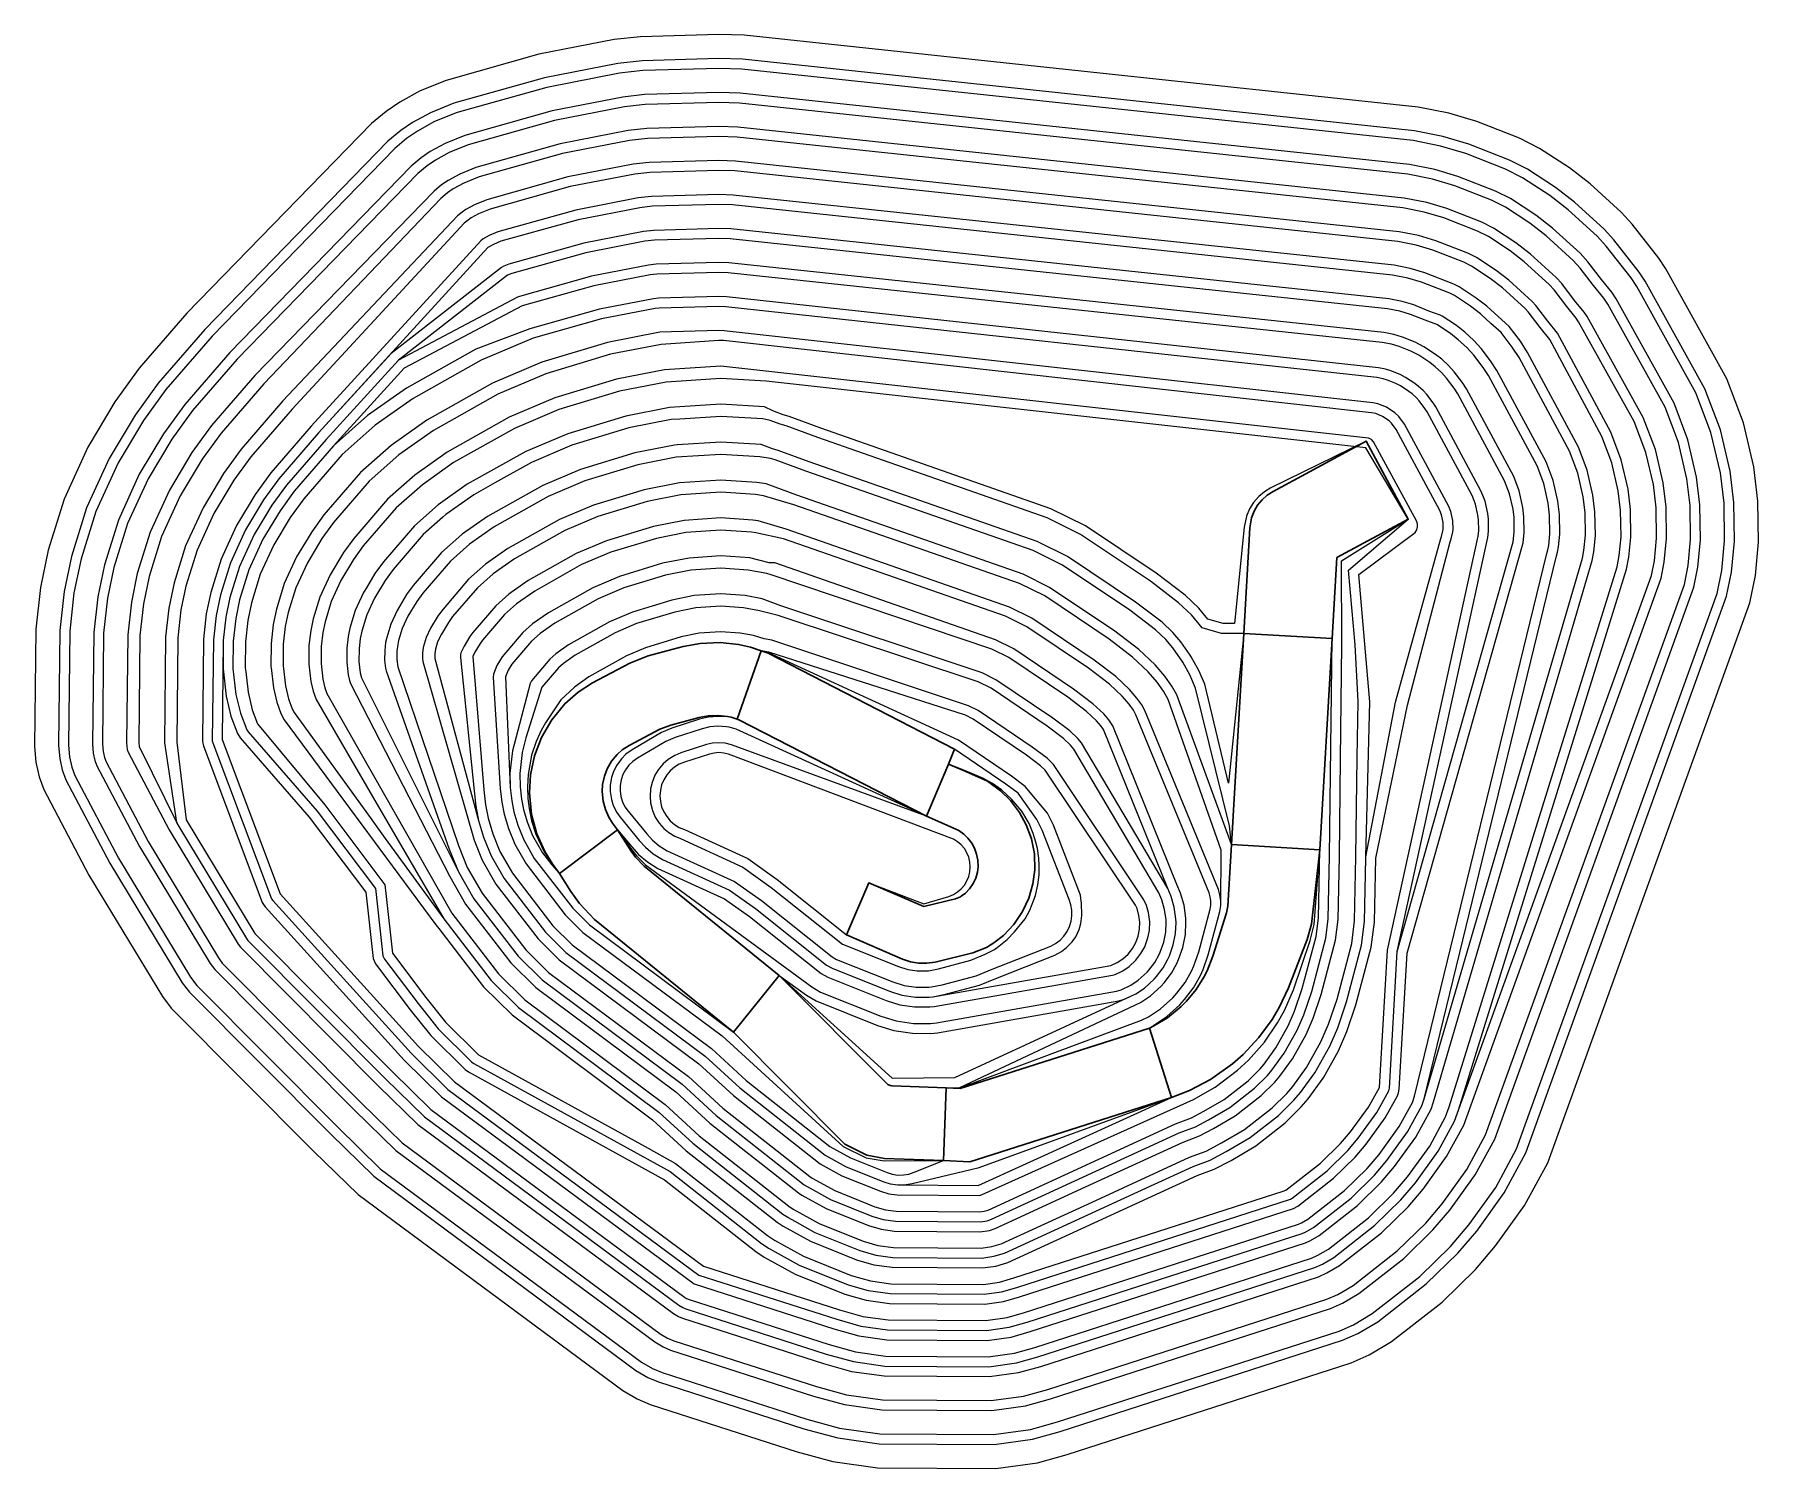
# Model space of a CAD drawing. Header units: metres. Extents: x 326457 to 327430, y 299365 to 300175.
import ezdxf

# ---------------------------------------------------------------- set-up
doc = ezdxf.new("R2010")
doc.units = ezdxf.units.M
doc.header["$MEASUREMENT"] = 0
doc.layers.add('PWJ101_PB_V03A_C', color=1, linetype='Continuous')

msp = doc.modelspace()

# ---------------------------------------------------------------- linework, layer by layer
at = {"layer": 'PWJ101_PB_V03A_C', "color": 1, "lineweight": -3, "true_color": 0xff0000}
for points in [[(327023.12, 299368.36), (327039.95, 299372.97), (327200.24, 299424.77), (327210.32, 299429.22), (327222.97, 299436.71), (327251.58, 299459.03), (327270.35, 299477.37), (327281.81, 299490.75), (327298.12, 299513.54), (327311.18, 299537.64), (327425.3, 299853.81), (327428.4, 299869.13), (327430.19, 299887.93), (327429.86, 299911.22), (327427.54, 299930.44), (327421.69, 299955.41), (327412.24, 299980.27), (327377.85, 300042.32), (327373.84, 300048.35), (327358.87, 300067.48), (327352.59, 300074.3), (327335.07, 300090.22), (327323.5, 300099.26), (327306.63, 300110.26), (327295.2, 300116.1), (327271.13, 300125.5), (327255.34, 300130.17), (327238.07, 300133.61), (326857.57, 300174.11), (326843.33, 300174.55), (326799.09, 300173.3), (326784.27, 300171.68), (326741.69, 300163.38), (326689.34, 300148.63), (326674.65, 300142.67), (326663.25, 300136.4), (326655.51, 300131.13), (326647.28, 300124.26), (326543.07, 300017.26), (326516.16, 299986.15), (326502.44, 299967.21), (326487.15, 299941.6), (326473.75, 299912.23), (326464.7, 299883.39), (326460.33, 299862.33), (326457.73, 299838.92), (326457, 299772.62), (326457.82, 299763.84), (326459.67, 299755.55), (326462.32, 299748.38), (326487.66, 299700.1), (326529.18, 299631.51), (326534.24, 299625.04), (326614.47, 299544.28), (326639.72, 299519.69), (326789.07, 299409.12), (326797.18, 299404.41), (326804.56, 299401.23), (326887.44, 299374.52), (326907.65, 299369.02), (326932.88, 299365.52), (326999.58, 299365.1), (327023.12, 299368.36), (327023.12, 299368.36)], [(327019.24, 299387.16), (327034.45, 299391.36), (327193.41, 299442.7), (327201.54, 299446.29), (327212.16, 299452.57), (327238.95, 299473.48), (327256.34, 299490.49), (327266.7, 299502.59), (327281.85, 299523.73), (327293.67, 299545.5), (327406.82, 299858.98), (327409.41, 299871.94), (327411.02, 299888.7), (327410.71, 299909.93), (327408.64, 299927.1), (327403.33, 299949.81), (327394.83, 299972.19), (327361.46, 300032.34), (327358.28, 300037.1), (327344.24, 300055.06), (327339.07, 300060.68), (327322.7, 300075.54), (327312.33, 300083.65), (327297.01, 300093.66), (327287.34, 300098.59), (327264.91, 300107.34), (327250.74, 300111.54), (327235.17, 300114.64), (326856.25, 300154.96), (326843.3, 300155.36), (326800.41, 300154.16), (326787.16, 300152.7), (326746.13, 300144.71), (326695.56, 300130.47), (326682.9, 300125.34), (326673.3, 300120.05), (326667.08, 300115.81), (326660.33, 300110.18), (326557.21, 300004.28), (326531.21, 299974.22), (326518.46, 299956.65), (326504.15, 299932.68), (326491.68, 299905.36), (326483.28, 299878.56), (326479.29, 299859.32), (326476.89, 299837.76), (326476.18, 299773.4), (326476.78, 299766.81), (326478.08, 299760.98), (326479.86, 299756.19), (326504.38, 299709.54), (326544.99, 299642.41), (326548.64, 299637.73), (326627.98, 299557.92), (326652.16, 299534.31), (326799.61, 299425.16), (326805.8, 299421.56), (326811.29, 299419.21), (326892.92, 299392.92), (326911.51, 299387.83), (326934.27, 299384.67), (326998.32, 299384.25), (327019.24, 299387.16)], [(327015.34, 299405.96), (327028.93, 299409.75), (327186.59, 299460.65), (327192.78, 299463.37), (327201.35, 299468.43), (327226.31, 299487.93), (327242.32, 299503.6), (327251.6, 299514.44), (327265.59, 299533.93), (327276.16, 299553.37), (327388.32, 299864.12), (327390.42, 299874.73), (327391.84, 299889.48), (327391.55, 299908.64), (327389.73, 299923.77), (327384.97, 299944.21), (327377.42, 299964.11), (327345.07, 300022.35), (327342.79, 300025.78), (327337.1, 300032.88), (327329.55, 300042.7), (327325.54, 300047.06), (327310.33, 300060.86), (327301.15, 300068.04), (327287.38, 300077.05), (327279.48, 300081.08), (327258.69, 300089.18), (327246.13, 300092.9), (327232.28, 300095.66), (326854.95, 300135.81), (326843.28, 300136.16), (326801.73, 300135.01), (326790.04, 300133.72), (326750.57, 300126.03), (326701.77, 300112.31), (326691.16, 300108.01), (326683.35, 300103.7), (326678.64, 300100.49), (326673.37, 300096.09), (326571.35, 299991.3), (326546.25, 299962.3), (326534.49, 299946.08), (326521.14, 299923.75), (326509.6, 299898.49), (326501.86, 299873.74), (326498.24, 299856.31), (326496.05, 299836.59), (326495.37, 299774.14), (326495.76, 299769.74), (326496.49, 299766.42), (326497.38, 299764.02), (326521.1, 299718.98), (326560.79, 299653.3), (326563.03, 299650.43), (326641.5, 299571.55), (326664.61, 299548.92), (326810.17, 299441.19), (326814.4, 299438.72), (326818, 299437.2), (326898.42, 299411.32), (326915.39, 299406.63), (326935.65, 299403.82), (326997.06, 299403.41), (327015.34, 299405.96)], [(327011.4, 299424.75), (327023.38, 299428.13), (327179.78, 299478.59), (327184.03, 299480.46), (327190.54, 299484.3), (327213.66, 299502.37), (327228.3, 299516.71), (327236.5, 299526.3), (327249.34, 299544.15), (327258.66, 299561.24), (327369.82, 299869.23), (327371.43, 299877.49), (327372.66, 299890.26), (327372.4, 299907.35), (327370.83, 299920.45), (327366.61, 299938.62), (327360.01, 299956.02), (327328.67, 300012.36), (327327.3, 300014.44), (327321.99, 300021.03), (327314.86, 300030.35), (327312.01, 300033.45), (327297.96, 300046.19), (327289.97, 300052.44), (327277.75, 300060.45), (327271.64, 300063.56), (327252.48, 300071.02), (327241.52, 300074.27), (327229.39, 300076.68), (326853.65, 300116.66), (326843.26, 300116.97), (326803.04, 300115.85), (326792.93, 300114.74), (326755.01, 300107.36), (326707.97, 300094.14), (326699.43, 300090.69), (326693.42, 300087.35), (326690.19, 300085.16), (326686.42, 300082.02), (326586.5, 299977.45), (326562.34, 299949.54), (326551.62, 299934.77), (326539.32, 299914.2), (326528.77, 299891.15), (326521.73, 299868.59), (326518.52, 299853.09), (326516.54, 299835.34), (326515.88, 299774.9), (326516.05, 299772.56), (326537.85, 299728.36), (326576.61, 299664.18), (326577.43, 299663.13), (326655.02, 299585.17), (326677.07, 299563.52), (326820.75, 299457.21), (326822.98, 299455.9), (326824.64, 299455.21), (326903.93, 299429.7), (326919.29, 299425.42), (326937.04, 299422.96), (326995.79, 299422.56), (327011.4, 299424.75)], [(326581.4, 299667.08), (326658.97, 299589.14), (326680.71, 299567.78), (326823.9, 299461.84), (326825.14, 299461.06), (326826.58, 299460.46), (326905.54, 299435.06), (326920.43, 299430.9), (326937.45, 299428.54), (326995.42, 299428.15), (327010.25, 299430.22), (327021.76, 299433.48), (327177.79, 299483.83), (327181.49, 299485.44), (327187.39, 299488.92), (327209.98, 299506.58), (327224.21, 299520.53), (327232.1, 299529.75), (327244.6, 299547.13), (327253.56, 299563.55), (327255.63, 299569.18), (327350.33, 299874.14), (327351.54, 299880.38), (327352.58, 299891.07), (327352.35, 299906), (327351.03, 299916.98), (327347.38, 299932.78), (327341.73, 299947.68), (327312.34, 300002.41), (327306.9, 300009.17), (327300.15, 300018.02), (327298.49, 300019.83), (327285.59, 300031.51), (327278.78, 300036.85), (327268.12, 300043.84), (327263.8, 300046.04), (327246.26, 300052.86), (327236.91, 300055.64), (327226.5, 300057.71), (326852.35, 300097.51), (326843.24, 300097.78), (326804.36, 300096.71), (326795.81, 300095.77), (326759.44, 300088.68), (326714.16, 300075.97), (326707.71, 300073.38), (326703.5, 300071.02), (326701.72, 300069.81), (326699.57, 300068.04), (326602.41, 299963.1), (326579.12, 299936.22), (326569.51, 299922.97), (326558.28, 299904.22), (326548.79, 299883.49), (326542.48, 299863.23), (326539.68, 299849.72), (326537.93, 299834.04), (326537.3, 299775.13), (326542.64, 299731.25), (326581.4, 299667.08)], [(327007.17, 299444.8), (327017.43, 299447.73), (327172.53, 299497.76), (327174.73, 299498.72), (327179.01, 299501.23), (327200.16, 299517.78), (327213.33, 299530.7), (327220.39, 299538.96), (327232, 299555.07), (327240.1, 299569.82), (327241.44, 299573.7), (327330.81, 299878.88), (327331.66, 299883.27), (327332.5, 299891.9), (327332.3, 299904.65), (327331.24, 299913.53), (327328.15, 299926.95), (327323.45, 299939.34), (327295.04, 299992.19), (327291.21, 299998.12), (327284.91, 300006.35), (327279.09, 300011.41), (327273.19, 300016.86), (327267.57, 300021.26), (327258.49, 300027.24), (327255.97, 300028.51), (327240.04, 300034.7), (327232.3, 300037.01), (327223.61, 300038.73), (326851.06, 300078.36), (326843.23, 300078.58), (326805.67, 300077.55), (326798.7, 300076.79), (326763.87, 300070.01), (326720.34, 300057.8), (326716.05, 300056.09), (326713, 300054.34), (326617.42, 299949.74), (326594.86, 299923.73), (326586.28, 299911.89), (326576.06, 299894.86), (326567.56, 299876.31), (326561.94, 299858.21), (326559.53, 299846.57), (326557.99, 299832.81), (326557.38, 299775.87), (326557.67, 299774.71), (326590.83, 299686.66), (326591.55, 299685.66), (326669.71, 299599.46), (326690.39, 299579.1), (326832.01, 299474.28), (326909.83, 299449.33), (326923.48, 299445.49), (326938.52, 299443.4), (326994.43, 299443.01), (327007.17, 299444.8)], [(326595.7, 299689.42), (326673.75, 299603.33), (326694.03, 299583.35), (326834.6, 299479.24), (326911.45, 299454.69), (326924.62, 299450.96), (326938.93, 299448.98), (326994.07, 299448.59), (327006, 299450.27), (327015.8, 299453.09), (327170.56, 299503), (327172.19, 299503.71), (327175.86, 299505.86), (327196.47, 299521.99), (327209.24, 299534.52), (327215.99, 299542.41), (327227.28, 299558.07), (327234.82, 299571.65), (327236.07, 299575.28), (327310.68, 299881.66), (327311.3, 299883.7), (327311.77, 299886.15), (327312.42, 299892.73), (327312.25, 299903.3), (327311.44, 299910.09), (327308.92, 299921.12), (327305.17, 299931), (327277.74, 299981.97), (327274.78, 299986.55), (327269.49, 299993.47), (327265.46, 299997.89), (327260.74, 300002.25), (327256.36, 300005.68), (327248.59, 300010.8), (327242.02, 300013.24), (327233.71, 300016.58), (327227.68, 300018.38), (327220.73, 300019.76), (326849.78, 300059.21), (326843.23, 300059.39), (326806.97, 300058.41), (326801.58, 300057.81), (326768.3, 300051.33), (326726.47, 300039.61), (326724.02, 300038.63), (326662.41, 299990.71), (326621.6, 299946.02), (326599.25, 299920.25), (326590.95, 299908.81), (326581.01, 299892.25), (326572.78, 299874.31), (326567.36, 299856.82), (326565.06, 299845.69), (326563.58, 299832.46), (326562.91, 299776.68), (326595.7, 299689.42)], [(326625.79, 299942.3), (326603.63, 299916.77), (326595.61, 299905.72), (326585.96, 299889.64), (326578.01, 299872.31), (326572.78, 299855.42), (326570.59, 299844.81), (326569.16, 299832.13), (326569.05, 299816.73), (326570.75, 299802.08), (326573.25, 299791.39), (326576.84, 299781.97), (326577.55, 299780.94), (326616.49, 299736.22), (326649.43, 299692.51), (326652.84, 299661.52), (326653.62, 299654.43), (326654.56, 299652.52), (326673.5, 299627.52), (326684.83, 299613.29), (326703.73, 299594.66), (326704.96, 299593.74), (326739.34, 299574.81), (326815.83, 299532.68), (326867.46, 299492.12), (326871.8, 299489.23), (326888.71, 299479.91), (326916.27, 299468.78), (326927.68, 299465.54), (326940, 299463.84), (326993.08, 299463.46), (327002.88, 299464.84), (327011.44, 299467.33), (327165.99, 299517.18), (327166.91, 299517.76), (327186.65, 299533.19), (327198.35, 299544.68), (327204.28, 299551.62), (327214.71, 299566.06), (327221.48, 299578.26), (327221.82, 299579.88), (327226.26, 299656.87), (327291.78, 299888.23), (327292.35, 299893.6), (327292.21, 299901.94), (327291.64, 299906.67), (327289.68, 299915.31), (327286.89, 299922.64), (327260.44, 299971.74), (327258.34, 299974.99), (327254.06, 299980.59), (327251.2, 299983.73), (327247.72, 299986.95), (327244.62, 299989.38), (327238.38, 299993.5), (327233.97, 299995.81), (327227.39, 299998.46), (327223.06, 299999.75), (327217.84, 300000.78), (326848.51, 300040.05), (326843.23, 300040.19), (326808.28, 300039.26), (326804.47, 300038.84), (326772.73, 300032.65), (326732.34, 300021.34), (326665.76, 299986.23), (326625.79, 299942.3)], [(327001.7, 299470.31), (327009.79, 299472.68), (327161.9, 299521.67), (327163.46, 299522.17), (327182.96, 299537.4), (327194.25, 299548.5), (327199.88, 299555.08), (327209.99, 299569.07), (327216.23, 299580.2), (327216.79, 299589.94), (327220.7, 299657.63), (327271.95, 299891.45), (327272.27, 299894.48), (327272.16, 299900.57), (327271.83, 299903.28), (327270.44, 299909.52), (327268.62, 299914.28), (327243.15, 299961.51), (327241.91, 299963.42), (327238.64, 299967.71), (327236.95, 299969.57), (327234.69, 299971.65), (327232.87, 299973.08), (327228.15, 299976.2), (327225.54, 299977.57), (327220.77, 299979.48), (327218.24, 299980.24), (327214.8, 299980.92), (326847.23, 300020.9), (326843.25, 300021), (326809.58, 300020.1), (326807.35, 300019.86), (326777.16, 300013.97), (326738.42, 300003.14), (326709.14, 299990.7), (326670.71, 299969.13), (326649.3, 299953.99), (326630.72, 299937.43), (326609.05, 299912.47), (326601.39, 299901.9), (326592.09, 299886.41), (326584.48, 299869.84), (326579.49, 299853.69), (326577.43, 299843.72), (326576.08, 299831.72), (326575.97, 299817.1), (326576.24, 299814.76), (326577.58, 299803.27), (326579.89, 299793.39), (326582.87, 299785.37), (326620.85, 299739.73), (326620.85, 299739.73), (326654.83, 299694.64), (326655.36, 299689.68), (326659.02, 299655.9), (326677.92, 299630.95), (326688.99, 299617.03), (326707.66, 299598.64), (326803.4, 299545.91), (326818.93, 299537.36), (326870.74, 299496.65), (326874.7, 299494.02), (326891.12, 299484.96), (326918.09, 299474.08), (326928.83, 299471.02), (326940.41, 299469.42), (326992.71, 299469.04), (327001.7, 299470.31)], [(326998.56, 299484.87), (327004.57, 299486.63), (327089.26, 299525.59), (327111.07, 299535.62), (327120.64, 299539.19), (327129.75, 299543.95), (327143.22, 299551.87), (327159.27, 299564.41), (327167.98, 299572.99), (327171.65, 299577.29), (327179.71, 299588.42), (327188.12, 299603.43), (327192.64, 299613.87), (327197.61, 299628.43), (327206.08, 299660.47), (327207.76, 299673.88), (327208.49, 299709.63), (327208.5, 299710.3), (327225.34, 299797.65), (327250.8, 299890.05), (327251.3, 299891.16), (327252.19, 299895.08), (327252.18, 299899.11), (327251.32, 299903.38), (327250.37, 299905.88), (327225.69, 299951.59), (327222.95, 299955.18), (327221.68, 299956.39), (327217.95, 299958.97), (327214.25, 299960.54), (327211.7, 299961.07), (326845.95, 300001.75), (326843.4, 300001.81), (326810.84, 299999.64), (326782.11, 299994.05), (326745.74, 299982.99), (326718.59, 299971.47), (326682.15, 299951.01), (326662.63, 299937.22), (326645.97, 299922.39), (326625.84, 299899.15), (326619.27, 299890.08), (326611.03, 299876.4), (326604.5, 299862.19), (326600.24, 299848.37), (326598.59, 299840.36), (326597.47, 299830.42), (326597.46, 299829.91), (326597.36, 299818.26), (326598.69, 299806.95), (326600.4, 299799.58), (326602.52, 299793.93), (326603.53, 299791.8), (326646.52, 299732.55), (326655.04, 299720.8), (326688, 299675.38), (326714.75, 299640.64), (326730.21, 299625.36), (326809.49, 299566.28), (326828.58, 299548.71), (326838.67, 299540.78), (326879.47, 299508.72), (326882.17, 299506.92), (326882.43, 299506.75), (326886.17, 299504.69), (326897.52, 299498.41), (326922.93, 299488.16), (326931.9, 299485.6), (326941.48, 299484.28), (326991.73, 299483.91), (326998.56, 299484.87)], [(326997.38, 299490.34), (327002.61, 299491.87), (327054.01, 299515.52), (327108.92, 299540.79), (327118.37, 299544.3), (327127.04, 299548.84), (327140.08, 299556.5), (327155.58, 299568.61), (327163.89, 299576.8), (327167.26, 299580.75), (327175, 299591.43), (327183.11, 299605.91), (327187.42, 299615.89), (327192.26, 299630.05), (327200.59, 299661.54), (327202.18, 299674.29), (327202.91, 299710.45), (327203.68, 299766.38), (327204.12, 299798.02), (327202.46, 299829.98), (327198.7, 299872.26), (327232.43, 299900.95), (327208.49, 299941.29), (326869.95, 299978.84), (326844.36, 299980.41), (326813.6, 299978.39), (326787.28, 299973.26), (326753.05, 299962.85), (326728.03, 299952.23), (326693.59, 299932.9), (326675.95, 299920.44), (326661.23, 299907.34), (326642.63, 299885.84), (326637.13, 299878.25), (326629.97, 299866.37), (326624.52, 299854.55), (326624.12, 299853.24), (326621, 299843.06), (326619.75, 299836.98), (326618.86, 299829.11), (326618.76, 299819.42), (326619.8, 299810.62), (326620.92, 299805.76), (326622.09, 299802.52), (326692.66, 299678.48), (326718.94, 299644.34), (326733.86, 299629.6), (326813.07, 299570.59), (326832.21, 299552.97), (326853.08, 299536.57), (326861.7, 299529.8), (326882.75, 299513.25), (326885.34, 299511.53), (326899.92, 299503.47), (326924.75, 299493.46), (326933.06, 299491.07), (326941.88, 299489.86), (326966.85, 299489.68), (326991.36, 299489.49), (326997.38, 299490.34)], [(326994.77, 299504.99), (326997.26, 299505.77), (327103.21, 299554.56), (327112.31, 299557.91), (327119.81, 299561.86), (327131.71, 299568.82), (327145.74, 299579.8), (327152.98, 299586.95), (327155.56, 299589.97), (327162.45, 299599.46), (327169.75, 299612.51), (327173.52, 299621.25), (327178, 299634.37), (327185.96, 299664.37), (327187.32, 299675.35), (327188.02, 299710.68), (327189.53, 299833.58), (327139.61, 299836.46), (327127.14, 299836.4), (327116.22, 299839.61), (327110.12, 299846.96), (327102.84, 299853.82), (327086.95, 299865.92), (327047.41, 299892.38), (327028.57, 299901.74), (326899.1, 299947.01), (326881.23, 299953.64), (326877.94, 299954.52), (326872.22, 299956.64), (326868.11, 299957.51), (326844.4, 299958.98), (326821.2, 299957.46), (326816.36, 299957.14), (326792.46, 299952.47), (326760.37, 299942.71), (326737.48, 299933), (326716.95, 299921.47), (326705.04, 299914.78), (326689.27, 299903.65), (326687.47, 299902.05), (326676.49, 299892.3), (326659.43, 299872.53), (326655, 299866.41), (326648.9, 299856.31), (326644.54, 299846.92), (326641.77, 299837.79), (326640.91, 299833.61), (326640.24, 299827.77), (326640.16, 299820.58), (326640.91, 299814.3), (326641.59, 299811.4), (326696.31, 299701.99), (326705.05, 299686.75), (326730.11, 299654.21), (326743.57, 299640.9), (326822.59, 299582.08), (326841.86, 299564.32), (326891.48, 299525.32), (326893.08, 299524.26), (326906.33, 299516.91), (326929.6, 299507.54), (326936.14, 299505.65), (326942.95, 299504.72), (326990.77, 299504.37), (326994.77, 299504.99)], [(326993.12, 299510.34), (326995.26, 299511), (327101.07, 299559.73), (327110.03, 299563.02), (327117.09, 299566.75), (327128.57, 299573.45), (327142.04, 299584), (327148.89, 299590.76), (327151.16, 299593.43), (327157.74, 299602.48), (327164.73, 299614.98), (327168.3, 299623.26), (327172.65, 299636), (327180.47, 299665.44), (327181.74, 299675.75), (327182.64, 299714.37), (327132.72, 299717.26), (327131.53, 299727.78), (327112.45, 299805.64), (327109.24, 299813.14), (327105.22, 299820.28), (327099.66, 299828.28), (327095.55, 299833.12), (327089.85, 299838.48), (327075.27, 299849.57), (327037.33, 299875), (327020.77, 299883.22), (326892.33, 299928.09), (326875.17, 299934.48), (326872.39, 299935.21), (326866.44, 299936.15), (326844.42, 299937.56), (326819.14, 299935.9), (326797.65, 299931.68), (326767.68, 299922.57), (326746.93, 299913.77), (326716.48, 299896.66), (326702.58, 299886.86), (326691.76, 299877.26), (326676.24, 299859.24), (326672.85, 299854.57), (326667.8, 299846.23), (326664.57, 299839.3), (326662.55, 299832.55), (326662.07, 299830.22), (326661.63, 299826.38), (326661.56, 299821.75), (326662.07, 299817.68), (326696.36, 299716.7), (326701.34, 299704.44), (326709.7, 299689.86), (326734.3, 299657.91), (326747.21, 299645.15), (326826.16, 299586.4), (326845.49, 299568.58), (326894.77, 299529.86), (326895.99, 299529.04), (326908.74, 299521.97), (326931.43, 299512.83), (326937.3, 299511.12), (326943.34, 299510.31), (326990.39, 299509.95), (326993.12, 299510.34)], [(327098.82, 299574.61), (327086.35, 299613.66), (327088.69, 299615.2), (327096.11, 299620.15), (327103.53, 299626.83), (327106.18, 299629.76), (327111.21, 299636.45), (327115.13, 299643.35), (327116.7, 299646.83), (327119.59, 299655.13), (327126.04, 299679.56), (327126.59, 299682.96), (327126.92, 299714.2), (327096.89, 299799.17), (327094.34, 299803.82), (327090.71, 299808.95), (327085.61, 299814.87), (327076.86, 299823.16), (327063.59, 299833.21), (327027.24, 299857.62), (327012.98, 299864.7), (326885.68, 299909.13), (326868.59, 299914.14), (326864.06, 299914.85), (326844.43, 299916.13), (326821.92, 299914.65), (326802.84, 299910.89), (326774.98, 299902.43), (326756.38, 299894.54), (326727.91, 299878.54), (326715.88, 299870.05), (326707.02, 299862.22), (326693.06, 299845.96), (326690.7, 299842.71), (326686.68, 299836.1), (326684.59, 299831.66), (326683.34, 299827.62), (326683.01, 299824.89), (326682.97, 299822.39), (326707.72, 299730.95), (326710.44, 299721.56), (326714.73, 299710.96), (326722.09, 299698.13), (326745.47, 299667.78), (326756.92, 299656.45), (326835.68, 299597.88), (326855.16, 299579.91), (326903.24, 299542.06), (326915.16, 299535.41), (326936.36, 299526.89), (326939.98, 299525.77), (326944.4, 299525.17), (326989.63, 299524.78), (327098.82, 299574.61)], [(326726.39, 299742.07), (326727.63, 299735.8), (326729.81, 299728.25), (326733.16, 299719.92), (326739.14, 299709.5), (326760.82, 299681.34), (326770.27, 299672), (326851.52, 299611.46), (326877.32, 299643.33), (326941.1, 299585.37), (326976.53, 299585.72), (327078.65, 299633.07), (327083.53, 299636.32), (327089.04, 299641.32), (327090.39, 299642.81), (327094.07, 299647.68), (327096.85, 299652.62), (327097.67, 299654.44), (327099.86, 299660.66), (327101.12, 299667.14), (327101.4, 299673.3), (327101.31, 299675.34), (327100.43, 299681.87), (327098.68, 299688.05), (327096.69, 299692.56), (327060.48, 299782.19), (327059.06, 299784.18), (327056.51, 299787.16), (327050.89, 299792.49), (327040.26, 299800.49), (327007.05, 299822.86), (326997.43, 299827.64), (326872.93, 299869.62), (326870.34, 299870.35), (326859.88, 299872.22), (326844.41, 299873.28), (326827.51, 299872.16), (326813.25, 299869.32), (326789.59, 299862.14), (326775.27, 299856.07), (326750.79, 299842.3), (326742.41, 299836.4), (326737.55, 299832.14), (326726.49, 299819.17), (326724.36, 299815.82), (326722.83, 299811.96), (326725.53, 299749.47), (326726.39, 299742.07)], [(326732.29, 299769.22), (326730.97, 299757.4), (326731.11, 299749.85), (326731.91, 299742.94), (326733.07, 299737.12), (326735.1, 299730.08), (326738.2, 299722.36), (326743.79, 299712.61), (326749.06, 299705.77), (326753.37, 299701.05), (326786.18, 299725.64), (326793.43, 299715.33), (326796.99, 299710.72), (326801.88, 299705.93), (326895.77, 299636.9), (326900.68, 299634.05), (326934.73, 299620.42), (326943.36, 299617.8), (326953.13, 299616.34), (326962.76, 299616.33), (326966.09, 299616.64), (327067.76, 299634.46), (327070.34, 299635.27), (327075.89, 299637.93), (327080.08, 299640.73), (327085.08, 299645.27), (327086.08, 299646.38), (327089.39, 299650.75), (327091.86, 299655.15), (327092.48, 299656.52), (327094.46, 299662.13), (327095.56, 299667.8), (327095.81, 299673.3), (327095.74, 299674.85), (327094.96, 299680.73), (327093.42, 299686.15), (327091.71, 299690), (327043.72, 299771.2), (327041.9, 299773.36), (327037.92, 299777.14), (327028.6, 299784.13), (326996.95, 299805.5), (326989.77, 299809.06), (326876.81, 299846.65), (326866.29, 299849.31), (326857.23, 299850.95), (326844.37, 299851.85), (326830.33, 299850.92), (326818.48, 299848.54), (326796.89, 299841.99), (326784.72, 299836.84), (326762.23, 299824.18), (326755.62, 299819.53), (326752.78, 299817.07), (326743.46, 299806.17), (326734.43, 299777.6), (326732.29, 299769.22)], [(326962.07, 299631.21), (326964.12, 299631.4), (327064.6, 299649.01), (327068.16, 299650.65), (327071.42, 299652.83), (327074.3, 299655.5), (327076.73, 299658.58), (327078.65, 299662), (327080.01, 299665.68), (327080.77, 299669.53), (327080.92, 299673.45), (327080.46, 299677.34), (327079.4, 299681.12), (327078.58, 299683.07), (327027.48, 299759.37), (327024.96, 299761.78), (327016.96, 299767.75), (326986.8, 299788.15), (326982.54, 299790.32), (326871.45, 299825.9), (326867.23, 299826.7), (326853.68, 299788), (326850.34, 299789), (326848.17, 299789.34), (326842.76, 299789.66), (326837.41, 299789.21), (326832.47, 299788.07), (326816.75, 299783.05), (326810.93, 299780.47), (326794.37, 299770.76), (326790.88, 299768.24), (326788.32, 299765.74), (326785.68, 299762.16), (326783.86, 299758.58), (326782.72, 299755.19), (326782, 299750.79), (326781.96, 299747.22), (326782.63, 299742.82), (326783.69, 299739.4), (326785.7, 299735.42), (326787.63, 299732.68), (326798.41, 299719.61), (326801.87, 299715.75), (326806.29, 299712.03), (326811.57, 299708.79), (326849.31, 299691.6), (326863.96, 299681.15), (326904.17, 299649.21), (326907.21, 299647.45), (326939.67, 299634.47), (326946.65, 299632.33), (326954.23, 299631.2), (326962.07, 299631.21)], [(326797.39, 299766.05), (326794.77, 299764.22), (326792.51, 299762.04), (326790.62, 299759.53), (326789.15, 299756.76), (326788.14, 299753.79), (326787.59, 299750.7), (326787.54, 299747.56), (326787.98, 299744.46), (326788.9, 299741.46), (326790.28, 299738.64), (326792.08, 299736.07), (326802.65, 299723.26), (326805.78, 299719.77), (326809.56, 299716.57), (326814.19, 299713.73), (326852.12, 299696.47), (326867.32, 299685.63), (326907.32, 299653.83), (326909.66, 299652.48), (326941.54, 299639.74), (326947.89, 299637.79), (326954.64, 299636.78), (326961.8, 299636.8), (326963.37, 299636.95), (326969.35, 299638.03), (326988.59, 299643.21), (326997.64, 299646.95), (327030.66, 299659.96), (327033.43, 299661.43), (327035.94, 299663.32), (327038.12, 299665.57), (327039.92, 299668.15), (327041.29, 299670.97), (327042.21, 299673.97), (327042.65, 299677.07), (327042.59, 299680.21), (327042.05, 299683.3), (327041.03, 299686.27), (327025.89, 299725.47), (327022.84, 299731.4), (327012.29, 299746.25), (327005.33, 299751.36), (326976.36, 299771.06), (326972.87, 299762.76), (326960.45, 299733.27), (326853.03, 299782.37), (326849.12, 299783.54), (326847.58, 299783.77), (326842.83, 299784.06), (326838.28, 299783.68), (326833.96, 299782.68), (326818.74, 299777.82), (326813.48, 299775.49), (326797.39, 299766.05)], [(326820.98, 299762.63), (326818.3, 299760.99), (326815.91, 299758.96), (326813.88, 299756.57), (326812.23, 299753.89), (326811.03, 299750.99), (326810.3, 299747.94), (326810.05, 299744.81), (326810.3, 299741.68), (326811.03, 299738.63), (326812.23, 299735.73), (326813.88, 299733.06), (326815.91, 299730.67), (326818.3, 299728.63), (326820.98, 299726.99), (326823.88, 299725.79), (326859.62, 299709.42), (326876.28, 299697.53), (326915.32, 299666.26), (326927.94, 299695.66), (326959.04, 299683.91), (326973.18, 299688.05), (326975.72, 299689.1), (326978.06, 299690.53), (326980.15, 299692.32), (326981.93, 299694.41), (326983.36, 299696.75), (326984.41, 299699.28), (326985.05, 299701.95), (326985.27, 299704.69), (326985.05, 299707.43), (326984.41, 299710.1), (326983.36, 299712.64), (326981.93, 299714.98), (326980.15, 299717.07), (326978.06, 299718.85), (326975.72, 299720.28), (326848.76, 299768.33), (326846.09, 299768.97), (326843.35, 299769.18), (326840.62, 299768.97), (326837.95, 299768.33), (326823.88, 299763.83), (326820.98, 299762.63)]]:
    msp.add_lwpolyline(points, dxfattribs=at)
at = {"layer": 'PWJ101_PB_V03A_C', "color": 150, "lineweight": -3, "true_color": 0x1166ff}
for points in [[(327020.38, 299381.68), (327036.05, 299386), (327195.4, 299437.47), (327204.1, 299441.32), (327215.31, 299447.95), (327242.63, 299469.27), (327260.42, 299486.66), (327271.1, 299499.14), (327286.59, 299520.76), (327298.78, 299543.21), (327412.21, 299857.47), (327414.95, 299871.12), (327416.61, 299888.48), (327416.29, 299910.31), (327414.15, 299928.08), (327408.68, 299951.44), (327399.9, 299974.55), (327366.24, 300035.25), (327362.82, 300040.38), (327348.5, 300058.68), (327343.01, 300064.65), (327326.31, 300079.82), (327315.58, 300088.2), (327299.81, 300098.5), (327289.63, 300103.7), (327266.72, 300112.63), (327252.08, 300116.97), (327236.02, 300120.17), (326856.64, 300160.54), (326843.31, 300160.95), (326800.03, 300159.74), (326786.31, 300158.23), (326744.84, 300150.15), (326693.75, 300135.76), (326680.49, 300130.39), (326670.37, 300124.82), (326663.71, 300120.28), (326656.52, 300114.28), (326553.09, 300008.07), (326526.82, 299977.7), (326513.79, 299959.73), (326499.19, 299935.28), (326486.45, 299907.36), (326477.86, 299879.97), (326473.76, 299860.2), (326471.3, 299838.1), (326470.59, 299773.17), (326471.26, 299765.95), (326472.71, 299759.4), (326474.74, 299753.91), (326499.51, 299706.79), (326540.38, 299639.23), (326544.44, 299634.03), (326624.04, 299553.94), (326648.53, 299530.05), (326796.54, 299420.48), (326803.29, 299416.56), (326809.33, 299413.97), (326891.32, 299387.56), (326910.39, 299382.35), (326933.86, 299379.09), (326998.69, 299378.67), (327020.38, 299381.68)], [(327016.48, 299400.48), (327030.54, 299404.39), (327188.57, 299455.42), (327195.33, 299458.39), (327204.5, 299463.81), (327229.99, 299483.72), (327246.41, 299499.78), (327256, 299510.99), (327270.33, 299530.96), (327281.27, 299551.07), (327393.71, 299862.62), (327395.96, 299873.92), (327397.43, 299889.25), (327397.14, 299909.02), (327395.24, 299924.74), (327390.32, 299945.84), (327382.49, 299966.46), (327349.85, 300025.26), (327347.3, 300029.08), (327341.5, 300036.33), (327333.83, 300046.3), (327329.48, 300051.03), (327313.94, 300065.14), (327304.41, 300072.59), (327290.19, 300081.89), (327281.77, 300086.18), (327260.51, 300094.47), (327247.47, 300098.34), (327233.13, 300101.19), (326855.33, 300141.39), (326843.28, 300141.76), (326801.35, 300140.59), (326789.2, 300139.25), (326749.28, 300131.48), (326699.96, 300117.6), (326688.75, 300113.06), (326680.42, 300108.46), (326675.27, 300104.96), (326669.57, 300100.2), (326567.23, 299995.09), (326541.87, 299965.77), (326529.82, 299949.16), (326516.19, 299926.36), (326504.38, 299900.49), (326496.44, 299875.15), (326492.72, 299857.18), (326490.46, 299836.93), (326489.78, 299773.93), (326490.22, 299768.89), (326491.12, 299764.83), (326492.27, 299761.74), (326516.22, 299716.23), (326556.19, 299650.12), (326558.84, 299646.73), (326637.55, 299567.57), (326660.98, 299544.66), (326807.09, 299436.52), (326811.9, 299433.72), (326816.04, 299431.95), (326896.81, 299405.95), (326914.26, 299401.15), (326935.25, 299398.23), (326997.42, 299397.82), (327016.48, 299400.48)], [(327012.55, 299419.27), (327025, 299422.77), (327181.76, 299473.36), (327186.58, 299475.48), (327193.69, 299479.67), (327217.35, 299498.16), (327232.39, 299512.89), (327240.9, 299522.84), (327254.08, 299541.17), (327263.76, 299558.95), (327375.22, 299867.74), (327376.97, 299876.69), (327378.25, 299890.03), (327377.98, 299907.73), (327376.34, 299921.42), (327371.96, 299940.25), (327365.09, 299958.38), (327333.46, 300015.27), (327331.81, 300017.74), (327326.4, 300024.48), (327319.14, 300033.95), (327315.95, 300037.41), (327301.57, 300050.47), (327293.23, 300056.99), (327280.56, 300065.29), (327273.92, 300068.67), (327254.29, 300076.31), (327242.87, 300079.7), (327230.24, 300082.22), (326854.03, 300122.24), (326843.26, 300122.56), (326802.66, 300121.44), (326792.09, 300120.28), (326753.71, 300112.8), (326706.17, 300099.44), (326697.02, 300095.74), (326690.48, 300092.12), (326686.83, 300089.63), (326682.61, 300086.11), (326581.37, 299982.11), (326556.91, 299953.85), (326545.84, 299938.59), (326533.18, 299917.43), (326522.3, 299893.63), (326515.02, 299870.33), (326511.68, 299854.17), (326509.62, 299835.76), (326508.96, 299774.7), (326509.3, 299771), (326509.83, 299769.5), (326532.94, 299725.67), (326572, 299661.01), (326573.23, 299659.43), (326651.08, 299581.2), (326673.44, 299559.27), (326817.66, 299452.54), (326820.48, 299450.89), (326822.71, 299449.96), (326902.32, 299424.34), (326918.15, 299419.95), (326936.64, 299417.38), (326996.16, 299416.98), (327012.55, 299419.27)], [(327011.4, 299424.75), (327023.38, 299428.13), (327179.78, 299478.59), (327184.03, 299480.46), (327190.54, 299484.3), (327213.66, 299502.37), (327228.3, 299516.71), (327236.5, 299526.3), (327249.34, 299544.15), (327258.66, 299561.24), (327260.93, 299567.39), (327355.76, 299872.77), (327357.08, 299879.57), (327358.17, 299890.85), (327357.93, 299906.38), (327356.55, 299917.95), (327352.73, 299934.41), (327346.82, 299950), (327316.7, 300005.92), (327311.29, 300012.65), (327304.44, 300021.61), (327302.43, 300023.79), (327289.2, 300035.79), (327282.04, 300041.39), (327270.93, 300048.68), (327266.08, 300051.15), (327248.07, 300058.15), (327238.26, 300061.07), (327227.35, 300063.24), (326852.73, 300103.09), (326843.25, 300103.37), (326803.97, 300102.29), (326794.97, 300101.3), (326758.15, 300094.12), (326712.36, 300081.27), (326705.3, 300078.42), (326700.56, 300075.78), (326698.36, 300074.28), (326695.73, 300072.1), (326597.25, 299967.72), (326573.7, 299940.53), (326563.73, 299926.78), (326552.15, 299907.45), (326542.32, 299885.97), (326535.77, 299864.96), (326532.84, 299850.81), (326531.02, 299834.46), (326530.38, 299774.75), (326537.26, 299729.71), (326537.85, 299728.36), (326576.61, 299664.18), (326577.43, 299663.13), (326655.02, 299585.17), (326677.07, 299563.52), (326820.75, 299457.21), (326822.98, 299455.9), (326824.64, 299455.21), (326903.93, 299429.7), (326919.29, 299425.42), (326937.04, 299422.96), (326995.79, 299422.56), (327011.4, 299424.75)], [(327008.33, 299439.32), (327019.06, 299442.38), (327174.51, 299492.53), (327177.26, 299493.73), (327182.15, 299496.61), (327203.85, 299513.57), (327217.41, 299526.88), (327224.79, 299535.5), (327236.73, 299552.08), (327245.39, 299568), (327246.77, 299572.01), (327336.24, 299877.55), (327337.19, 299882.46), (327338.09, 299891.67), (327337.89, 299905.03), (327336.75, 299914.49), (327333.5, 299928.57), (327328.54, 299941.66), (327299.86, 299995.04), (327295.78, 300001.35), (327289.35, 300009.75), (327276.82, 300021.12), (327270.84, 300025.8), (327261.3, 300032.08), (327258.25, 300033.62), (327241.85, 300039.99), (327233.64, 300042.44), (327224.46, 300044.27), (326851.44, 300083.94), (326843.24, 300084.18), (326805.28, 300083.14), (326797.86, 300082.32), (326762.58, 300075.45), (326718.54, 300063.1), (326713.62, 300061.12), (326710.22, 300059.2), (326708.87, 300058.11), (326613.24, 299953.46), (326590.48, 299927.21), (326581.61, 299914.98), (326571.11, 299897.47), (326562.33, 299878.31), (326556.52, 299859.61), (326554.01, 299847.45), (326552.4, 299833.15), (326551.78, 299775.93), (326551.96, 299774.47), (326552.34, 299773.02), (326585.59, 299684.68), (326586.29, 299683.37), (326587.2, 299682.14), (326665.68, 299595.58), (326686.75, 299574.85), (326829.43, 299469.31), (326908.22, 299443.97), (326922.33, 299440.01), (326938.12, 299437.82), (326994.8, 299437.43), (327008.33, 299439.32)], [(327007.17, 299444.8), (327017.43, 299447.73), (327172.53, 299497.76), (327174.73, 299498.72), (327179.01, 299501.23), (327200.16, 299517.78), (327213.33, 299530.7), (327220.39, 299538.96), (327232, 299555.07), (327240.1, 299569.82), (327241.44, 299573.7), (327316.08, 299880.18), (327316.73, 299882.35), (327317.31, 299885.35), (327318.01, 299892.49), (327317.84, 299903.68), (327316.96, 299911.05), (327314.27, 299922.75), (327310.26, 299933.32), (327282.56, 299984.82), (327279.35, 299989.78), (327273.78, 299997.05), (327269.43, 300001.83), (327264.37, 300006.51), (327259.63, 300010.23), (327251.67, 300015.47), (327250.53, 300016.05), (327244.02, 300018.46), (327235.56, 300021.86), (327229.03, 300023.81), (327221.57, 300025.29), (326850.15, 300064.79), (326843.23, 300064.98), (326806.59, 300063.99), (326800.74, 300063.35), (326767.01, 300056.77), (326724.68, 300044.91), (326721.95, 300043.83), (326720.59, 300043.05), (326658.27, 299994.48), (326617.42, 299949.74), (326594.86, 299923.73), (326586.28, 299911.89), (326576.06, 299894.86), (326567.56, 299876.31), (326561.94, 299858.21), (326559.53, 299846.57), (326557.99, 299832.81), (326557.38, 299775.87), (326557.67, 299774.71), (326590.83, 299686.66), (326591.55, 299685.66), (326669.71, 299599.46), (326690.39, 299579.1), (326832.01, 299474.28), (326909.83, 299449.33), (326923.48, 299445.49), (326938.52, 299443.4), (326994.43, 299443.01), (327007.17, 299444.8)], [(327004.06, 299459.37), (327013.08, 299461.98), (327167.71, 299511.85), (327170.13, 299513.19), (327190.34, 299528.98), (327202.44, 299540.86), (327208.68, 299548.16), (327219.43, 299563.06), (327226.37, 299575.55), (327226.96, 299577.12), (327227.36, 299579.15), (327231.81, 299655.94), (327297.35, 299887.64), (327297.94, 299893.35), (327297.79, 299902.32), (327297.15, 299907.62), (327295.04, 299916.93), (327291.98, 299924.97), (327265.26, 299974.59), (327262.92, 299978.21), (327258.36, 299984.17), (327255.17, 299987.67), (327251.34, 299991.21), (327247.89, 299993.92), (327241.22, 299998.32), (327236.31, 300000.89), (327229.23, 300003.74), (327224.41, 300005.18), (327218.68, 300006.32), (326848.88, 300045.64), (326843.23, 300045.79), (326807.9, 300044.84), (326803.63, 300044.37), (326771.44, 300038.09), (326730.83, 300026.73), (326729.72, 300026.29), (326662.41, 299990.71), (326621.6, 299946.02), (326599.25, 299920.25), (326590.95, 299908.81), (326581.01, 299892.25), (326572.78, 299874.31), (326567.36, 299856.82), (326565.06, 299845.69), (326563.58, 299832.46), (326563.46, 299816.42), (326565.24, 299801.12), (326567.9, 299789.76), (326571.61, 299779.97), (326573.13, 299777.51), (326612.14, 299732.69), (326644.03, 299690.37), (326648.22, 299652.96), (326649.54, 299650.05), (326650.1, 299649.14), (326669.08, 299624.09), (326680.67, 299609.55), (326700.08, 299590.41), (326701.93, 299589.04), (326812.73, 299528), (326864.18, 299487.58), (326868.89, 299484.45), (326886.31, 299474.85), (326914.46, 299463.49), (326926.53, 299460.07), (326939.6, 299458.26), (326993.45, 299457.88), (327004.06, 299459.37)], [(327002.88, 299464.84), (327011.44, 299467.33), (327165.99, 299517.18), (327166.91, 299517.76), (327186.65, 299533.19), (327198.35, 299544.68), (327204.28, 299551.62), (327214.71, 299566.06), (327221.48, 299578.26), (327221.82, 299579.88), (327226.26, 299656.87), (327277.47, 299890.55), (327277.86, 299894.23), (327277.74, 299900.95), (327277.35, 299904.22), (327275.8, 299911.13), (327273.71, 299916.61), (327247.96, 299964.36), (327246.49, 299966.64), (327242.93, 299971.3), (327240.91, 299973.51), (327238.32, 299975.91), (327236.14, 299977.62), (327231, 299981.02), (327227.89, 299982.65), (327222.61, 299984.77), (327219.58, 299985.67), (327215.65, 299986.45), (326847.6, 300026.48), (326843.24, 300026.59), (326809.2, 300025.69), (326806.51, 300025.39), (326775.87, 300019.42), (326736.57, 300008.42), (326706.08, 299996.92), (326667.01, 299974.99), (326644.99, 299959.42), (326625.79, 299942.3), (326603.63, 299916.77), (326595.61, 299905.72), (326585.96, 299889.64), (326578.01, 299872.31), (326572.78, 299855.42), (326570.59, 299844.81), (326569.16, 299832.13), (326569.05, 299816.73), (326570.75, 299802.08), (326573.25, 299791.39), (326576.84, 299781.97), (326577.55, 299780.94), (326616.49, 299736.22), (326649.43, 299692.51), (326652.84, 299661.52), (326653.62, 299654.43), (326654.56, 299652.52), (326673.5, 299627.52), (326684.83, 299613.29), (326703.73, 299594.66), (326704.96, 299593.74), (326739.34, 299574.81), (326815.83, 299532.68), (326867.46, 299492.12), (326871.8, 299489.23), (326888.71, 299479.91), (326916.27, 299468.78), (326927.68, 299465.54), (326940, 299463.84), (326993.08, 299463.46), (327002.88, 299464.84)], [(326999.74, 299479.4), (327006.53, 299481.39), (327113.23, 299530.45), (327122.92, 299534.08), (327132.47, 299539.05), (327146.37, 299547.24), (327156.06, 299554.81), (327162.96, 299560.2), (327172.08, 299569.17), (327176.05, 299573.83), (327184.43, 299585.4), (327184.76, 299586), (327193.14, 299600.95), (327197.85, 299611.85), (327202.97, 299626.81), (327211.57, 299659.41), (327213.34, 299673.47), (327214.09, 299709.67), (327232.08, 299796.06), (327256.1, 299888.18), (327256.76, 299889.92), (327257.65, 299893.84), (327257.78, 299895.1), (327257.66, 299900.22), (327256.55, 299905.37), (327255.45, 299908.21), (327230.39, 299954.62), (327227.11, 299958.91), (327224.86, 299960.99), (327220.15, 299964.11), (327215.37, 299966.03), (327212.56, 299966.59), (326846.33, 300007.33), (326843.28, 300007.4), (326809.95, 300006.51), (326780.44, 300000.78), (326743.38, 299989.51), (326715.53, 299977.68), (326678.45, 299956.87), (326658.32, 299942.64), (326641.04, 299927.25), (326620.41, 299903.45), (326613.49, 299893.9), (326604.91, 299879.63), (326598.03, 299864.66), (326593.53, 299850.09), (326591.75, 299841.45), (326590.55, 299830.84), (326590.44, 299817.89), (326590.54, 299817.03), (326591.86, 299805.76), (326593.77, 299797.58), (326596.14, 299791.22), (326597.92, 299787.73), (326627.94, 299747.16), (326683.51, 299672.03), (326685.17, 299669.88), (326710.56, 299636.93), (326726.56, 299621.11), (326805.92, 299561.97), (326808.34, 299559.74), (326824.95, 299544.45), (326876.19, 299504.19), (326879.53, 299501.97), (326895.11, 299493.36), (326921.11, 299482.87), (326930.75, 299480.12), (326941.08, 299478.7), (326992.1, 299478.32), (326999.74, 299479.4)], [(326998.56, 299484.87), (327004.57, 299486.63), (327089.26, 299525.59), (327111.07, 299535.62), (327120.64, 299539.19), (327129.75, 299543.95), (327143.22, 299551.87), (327159.27, 299564.41), (327167.98, 299572.99), (327171.65, 299577.29), (327179.71, 299588.42), (327188.12, 299603.43), (327192.64, 299613.87), (327197.61, 299628.43), (327206.08, 299660.47), (327207.76, 299673.88), (327208.49, 299709.63), (327208.5, 299710.3), (327210.84, 299797.91), (327208.04, 299830.37), (327204.54, 299869.65), (327236.36, 299893.52), (327237.32, 299894.98), (327237.78, 299896.67), (327237.69, 299898.42), (327237.14, 299899.94), (327212.94, 299944.69), (327211.67, 299945.9), (327210.09, 299946.66), (326844.35, 299987.34), (326812.71, 299985.26), (326785.61, 299979.98), (326750.69, 299969.37), (326724.98, 299958.45), (326689.9, 299938.75), (326671.65, 299925.86), (326656.3, 299912.21), (326637.2, 299890.14), (326631.36, 299882.08), (326623.85, 299869.61), (326618.05, 299857.02), (326614.29, 299844.78), (326612.91, 299838.08), (326611.96, 299829.73), (326611.94, 299829.54), (326611.84, 299819.05), (326612.98, 299809.43), (326614.27, 299803.8), (326616.07, 299799.09), (326651.25, 299738.58), (326658.38, 299726.31), (326688, 299675.38), (326714.75, 299640.64), (326730.21, 299625.36), (326809.49, 299566.28), (326828.58, 299548.71), (326838.67, 299540.78), (326879.47, 299508.72), (326882.17, 299506.92), (326882.43, 299506.75), (326886.17, 299504.69), (326897.52, 299498.41), (326922.93, 299488.16), (326931.9, 299485.6), (326941.48, 299484.28), (326991.73, 299483.91), (326998.56, 299484.87)], [(326990.72, 299498.77), (326996.04, 299499.54), (326999.27, 299500.55), (327050.31, 299524.05), (327105.35, 299549.38), (327114.58, 299552.8), (327122.52, 299556.97), (327134.85, 299564.19), (327149.44, 299575.6), (327157.08, 299583.14), (327159.95, 299586.5), (327167.16, 299596.44), (327174.77, 299610.03), (327178.74, 299619.23), (327183.35, 299632.75), (327191.46, 299663.31), (327192.91, 299674.96), (327193.61, 299710.59), (327194.21, 299765.63), (327194.9, 299830.01), (327194.87, 299877.52), (327232.43, 299900.95), (327208.7, 299944.96), (327154.97, 299918.62), (327151.36, 299916.46), (327148.04, 299913.69), (327145.17, 299910.42), (327142.85, 299906.72), (327141.1, 299902.62), (327139.78, 299896.45), (327134.33, 299842.03), (327127.93, 299842), (327119.43, 299844.5), (327114.2, 299850.79), (327106.46, 299858.08), (327090.2, 299870.47), (327050.22, 299897.22), (327030.74, 299906.89), (326900.98, 299952.28), (326882.93, 299958.97), (326879.71, 299959.84), (326873.83, 299962.21), (326869.05, 299964.37), (326844.39, 299965.91), (326815.47, 299964.01), (326790.79, 299959.19), (326758, 299949.22), (326734.43, 299939.22), (326701.34, 299920.64), (326684.97, 299909.08), (326671.56, 299897.16), (326654, 299876.83), (326649.22, 299870.24), (326644.38, 299862.21), (326642.78, 299859.57), (326638.07, 299849.38), (326635.06, 299839.49), (326634.07, 299834.7), (326633.33, 299828.21), (326633.24, 299820.21), (326634.09, 299813.1), (326634.84, 299809.84), (326635.39, 299808.3), (326691.37, 299699.35), (326700.39, 299683.65), (326725.91, 299650.5), (326739.92, 299636.66), (326819.01, 299577.77), (326838.24, 299560.05), (326858.52, 299544.12), (326867.25, 299537.25), (326888.2, 299520.79), (326890.17, 299519.48), (326903.92, 299511.86), (326927.78, 299502.25), (326934.98, 299500.17), (326942.55, 299499.14), (326966.28, 299498.96), (326990.72, 299498.77)], [(326990.77, 299504.37), (326994.77, 299504.99), (326997.26, 299505.77), (327103.21, 299554.56), (327112.31, 299557.91), (327119.81, 299561.86), (327131.71, 299568.82), (327145.74, 299579.8), (327152.98, 299586.95), (327155.56, 299589.97), (327162.45, 299599.46), (327169.75, 299612.51), (327173.52, 299621.25), (327178, 299634.37), (327185.96, 299664.37), (327187.32, 299675.35), (327188.02, 299710.68), (327189.53, 299833.58), (327139.61, 299836.46), (327130.92, 299752.01), (327117.59, 299807.84), (327114.25, 299815.62), (327109.96, 299823.25), (327109.29, 299824.21), (327104.09, 299831.68), (327099.6, 299836.98), (327093.47, 299842.75), (327078.52, 299854.12), (327040.14, 299879.84), (327022.94, 299888.37), (326894.21, 299933.36), (326876.86, 299939.82), (326873.54, 299940.69), (326867.2, 299943.04), (326844.42, 299944.48), (326819.84, 299942.87), (326818.24, 299942.77), (326795.97, 299938.4), (326765.31, 299929.08), (326743.88, 299919.99), (326712.78, 299902.52), (326704.6, 299896.75), (326698.47, 299892.43), (326698.28, 299892.29), (326686.82, 299882.12), (326670.8, 299863.54), (326667.08, 299858.4), (326661.69, 299849.49), (326658.09, 299841.76), (326655.83, 299834.24), (326655.23, 299831.31), (326654.71, 299826.84), (326654.64, 299821.36), (326655.2, 299816.81), (326655.51, 299815.45), (326691.11, 299714.74), (326696.31, 299701.99), (326705.05, 299686.75), (326730.11, 299654.21), (326743.57, 299640.9), (326822.59, 299582.08), (326841.86, 299564.32), (326891.48, 299525.32), (326893.08, 299524.26), (326906.33, 299516.91), (326929.6, 299507.54), (326936.14, 299505.65), (326942.95, 299504.72), (326990.77, 299504.37)], [(326990.46, 299519.25), (326991.97, 299519.7), (327111.26, 299573.44), (327123.56, 299580.29), (327136.09, 299589.87), (327142.32, 299595.64), (327151.28, 299605.77), (327158.64, 299616.59), (327162.59, 299623.63), (327167.68, 299635.27), (327177.14, 299663.14), (327179.42, 299672.1), (327182.64, 299714.37), (327132.72, 299717.26), (327101.8, 299801.86), (327099.08, 299806.78), (327095.12, 299812.39), (327089.66, 299818.73), (327080.47, 299827.42), (327066.84, 299837.77), (327030.05, 299862.46), (327015.15, 299869.85), (326887.39, 299914.46), (326870.11, 299920.9), (326864.83, 299921.74), (326844.43, 299923.06), (326821.02, 299921.52), (326801.16, 299917.61), (326772.62, 299908.94), (326753.32, 299900.76), (326724.22, 299884.4), (326711.58, 299875.49), (326702.09, 299867.08), (326687.62, 299850.25), (326684.93, 299846.54), (326680.58, 299839.38), (326678.13, 299834.16), (326676.47, 299828.48), (326676.09, 299825.37), (326676.04, 299822.51), (326676.28, 299820.58), (326705.15, 299719.73), (326709.7, 299708.52), (326717.44, 299695.02), (326741.27, 299664.07), (326753.27, 299652.2), (326832.1, 299593.57), (326851.52, 299575.66), (326900.51, 299537.17), (326912.74, 299530.36), (326934.48, 299521.61), (326939.23, 299520.22), (326943.99, 299519.58), (326990.46, 299519.25)], [(326947.97, 299525.22), (326952.35, 299526.01), (326985.55, 299533.91), (326990.26, 299535.03), (327098.82, 299574.61), (327086.35, 299613.66), (327088.69, 299615.2), (327096.11, 299620.15), (327103.53, 299626.83), (327106.18, 299629.76), (327111.21, 299636.45), (327115.13, 299643.35), (327116.7, 299646.83), (327119.59, 299655.13), (327126.04, 299679.56), (327126.59, 299682.96), (327126.63, 299685.76), (327126.2, 299688.96), (327125.33, 299691.9), (327083.81, 299792.91), (327082.05, 299796.12), (327079.29, 299800.02), (327075.12, 299804.87), (327067.48, 299812.1), (327055.17, 299821.41), (327019.96, 299845.08), (327007.36, 299851.33), (326881.24, 299895.33), (326865.43, 299899.99), (326862.47, 299900.44), (326844.43, 299901.63), (326823.8, 299900.27), (326806.36, 299896.82), (326779.93, 299888.8), (326762.77, 299881.52), (326735.65, 299866.28), (326724.86, 299858.67), (326717.35, 299852.04), (326704.44, 299836.98), (326702.77, 299834.67), (326699.47, 299829.25), (326697.74, 299825.54), (326697.5, 299824.48), (326697.46, 299822.92), (326705.13, 299747.58), (326706.14, 299738.9), (326707.72, 299730.95), (326710.44, 299721.56), (326714.73, 299710.96), (326722.09, 299698.13), (326745.47, 299667.78), (326756.92, 299656.45), (326835.68, 299597.88), (326855.16, 299579.91), (326903.24, 299542.06), (326915.16, 299535.41), (326936.36, 299526.89), (326939.98, 299525.77), (326944.4, 299525.17), (326947.97, 299525.22)], [(326966.83, 299611.09), (327069.08, 299629.03), (327072.39, 299630.07), (327078.65, 299633.07), (327083.53, 299636.32), (327089.04, 299641.32), (327090.39, 299642.81), (327094.07, 299647.68), (327096.85, 299652.62), (327097.67, 299654.44), (327099.86, 299660.66), (327101.12, 299667.14), (327101.4, 299673.3), (327101.31, 299675.34), (327100.43, 299681.87), (327098.68, 299688.05), (327096.69, 299692.56), (327048, 299774.8), (327045.97, 299777.2), (327041.53, 299781.41), (327031.85, 299788.68), (326999.76, 299810.33), (326991.91, 299814.23), (326878.38, 299852.02), (326867.76, 299856.08), (326858.09, 299857.83), (326844.39, 299858.78), (326829.42, 299857.79), (326816.79, 299855.25), (326794.53, 299848.51), (326781.67, 299843.06), (326758.53, 299830.04), (326751.36, 299824.99), (326747.86, 299821.95), (326737.55, 299809.79), (326736.85, 299808.26), (326726.78, 299770.22), (326725.38, 299757.66), (326725.53, 299749.47), (326726.39, 299742.07), (326727.63, 299735.8), (326729.81, 299728.25), (326733.16, 299719.92), (326739.14, 299709.5), (326760.82, 299681.34), (326770.27, 299672), (326851.52, 299611.46), (326877.32, 299643.33), (326892.71, 299632.22), (326898.23, 299629.02), (326932.87, 299615.14), (326942.13, 299612.34), (326952.72, 299610.76), (326963.01, 299610.74), (326966.83, 299611.09)], [(326962.33, 299625.62), (326964.86, 299625.86), (327065.56, 299643.5), (327066.94, 299643.93), (327071.27, 299646), (327074.89, 299648.44), (327078.7, 299652.03), (327081.61, 299655.84), (327083.73, 299659.66), (327085.49, 299664.59), (327086.33, 299668.87), (327086.52, 299673.67), (327085.85, 299678.86), (327084.68, 299682.96), (327083.23, 299686.18), (327032.13, 299762.48), (327031.35, 299763.42), (327028.57, 299766.06), (327020.2, 299772.31), (326989.64, 299792.97), (326984.25, 299795.65), (326873.15, 299832.62), (326868.84, 299833.44), (326862.92, 299835.21), (326855.42, 299836.57), (326844.34, 299837.35), (326832.26, 299836.55), (326822.03, 299834.48), (326801.82, 299828.36), (326791.11, 299823.83), (326769.98, 299811.93), (326761.75, 299806.1), (326754.12, 299798.91), (326745.38, 299786.07), (326742.95, 299781.62), (326740.16, 299775.38), (326737.65, 299767.83), (326735.6, 299756.85), (326735.23, 299749.83), (326735.51, 299743.23), (326736.2, 299737.64), (326737.64, 299730.74), (326740.06, 299723.1), (326744.8, 299713.17), (326749.46, 299706.06), (326753.37, 299701.05), (326786.18, 299725.64), (326794.17, 299715.96), (326797.98, 299711.74), (326803.01, 299707.49), (326808.94, 299703.85), (326846.5, 299686.73), (326860.59, 299676.67), (326901.01, 299644.59), (326904.76, 299642.41), (326937.82, 299629.19), (326945.41, 299626.87), (326953.82, 299625.62), (326962.33, 299625.62)], [(326962.07, 299631.21), (326964.12, 299631.4), (326970.58, 299632.57), (326990.39, 299637.91), (326999.69, 299641.74), (327033, 299654.87), (327036.8, 299656.96), (327039.64, 299659.12), (327042.7, 299662.36), (327044.74, 299665.3), (327046.64, 299669.33), (327047.67, 299672.75), (327048.24, 299677.17), (327048.04, 299684.36), (327047.8, 299685.28), (327047.54, 299688.65), (327032.21, 299728.31), (327028.76, 299734.99), (327016.28, 299750.16), (327008.56, 299755.93), (326978.68, 299776.14), (326871.27, 299825.43), (326867.23, 299826.7), (326853.68, 299788), (326850.34, 299789), (326848.17, 299789.34), (326842.76, 299789.66), (326837.41, 299789.21), (326832.47, 299788.07), (326816.75, 299783.05), (326810.93, 299780.47), (326794.37, 299770.76), (326790.88, 299768.24), (326788.32, 299765.74), (326785.68, 299762.16), (326783.86, 299758.58), (326782.72, 299755.19), (326782, 299750.79), (326781.96, 299747.22), (326782.63, 299742.82), (326783.69, 299739.4), (326785.7, 299735.42), (326787.63, 299732.68), (326798.41, 299719.61), (326801.87, 299715.75), (326806.29, 299712.03), (326811.57, 299708.79), (326849.31, 299691.6), (326863.96, 299681.15), (326904.17, 299649.21), (326907.21, 299647.45), (326939.67, 299634.47), (326946.65, 299632.33), (326954.23, 299631.2), (326962.07, 299631.21)], [(326955.29, 299646.05), (326961.73, 299646.1), (326967.33, 299647.1), (326985.59, 299652.02), (326993.73, 299655.39), (326998.9, 299658.05), (327000.49, 299659.16), (327005.99, 299663.68), (327010.19, 299668.12), (327016.27, 299675.44), (327018.83, 299680.26), (327020.26, 299683.6), (327021.97, 299688.63), (327023.37, 299694.52), (327024.05, 299700.21), (327024.16, 299705.69), (327023.91, 299709.7), (327023.14, 299715.04), (327022.32, 299718.62), (327020.76, 299723.59), (327018.41, 299729.19), (327014.3, 299736.22), (327008.68, 299742.78), (327002.79, 299748.23), (326997.87, 299751.71), (326992.28, 299754.78), (326981.57, 299759.35), (326972.87, 299762.76), (326960.45, 299733.27), (326850.41, 299773.67), (326846.97, 299774.49), (326842.91, 299774.76), (326839.74, 299774.49), (326836.44, 299773.72), (326821.95, 299769.09), (326818.44, 299767.62), (326814.66, 299765.25), (326811.96, 299762.91), (326809.1, 299759.49), (326807.25, 299756.43), (326805.59, 299752.3), (326804.78, 299748.82), (326804.48, 299744.37), (326804.78, 299740.81), (326805.86, 299736.49), (326807.46, 299732.81), (326809.62, 299729.42), (326812.28, 299726.41), (326815.01, 299724.1), (326818.43, 299722.01), (326821.61, 299720.67), (326856.8, 299704.55), (326872.91, 299693.06), (326913.11, 299661.11), (326944.65, 299648.51), (326949.97, 299646.85), (326955.29, 299646.05)]]:
    msp.add_lwpolyline(points, dxfattribs=at)
at = {"layer": 'PWJ101_PB_V03A_C', "color": 3, "lineweight": 30, "true_color": 0x00ff00}
for points in [[(327156.15, 299916.63, 571.05), (327152.85, 299914.5, 570.73), (327149.93, 299911.89, 570.4), (327147.45, 299908.84, 570.08), (327145.48, 299905.45, 569.75), (327144.06, 299901.79, 569.43), (327143.05, 299896.07, 568.95), (327139.61, 299836.46, 564), (327189.53, 299833.58, 564), (327192.17, 299879.24, 570), (327232.43, 299900.95, 576), (327220.56, 299922.96, 576), (327208.7, 299944.96, 576), (327156.15, 299916.63, 571.05)], [(326786.18, 299725.64, 504), (326783.35, 299729.41, 503.53), (326781.24, 299732.76, 503.13), (326779.26, 299737.17, 502.65), (326778.01, 299741.75, 502.18), (326777.47, 299747.27, 501.62), (326777.71, 299751.17, 501.23), (326778.69, 299755.85, 500.75), (326780.29, 299760.08, 500.3), (326782.75, 299764.31, 499.81), (326785.94, 299768.18, 499.31), (326788.8, 299770.72, 498.93), (326792.72, 299773.29, 498.46), (326809.98, 299782.34, 496.51), (326816.12, 299784.72, 495.85), (326832.2, 299789.05, 494.18), (326837.29, 299789.97, 493.67), (326842.75, 299790.18, 493.12), (326848.19, 299789.6, 492.57), (326850.33, 299789.17, 492.35), (326853.68, 299788, 492), (326867.23, 299826.7, 492), (326861.19, 299828.8, 492.35), (326854.43, 299830.17, 492.57), (326844.15, 299831.26, 493.12), (326832.86, 299830.83, 493.67), (326823.22, 299829.09, 494.18), (326803.34, 299823.75, 495.85), (326792.98, 299819.73, 496.51), (326771.91, 299808.67, 498.46), (326763.85, 299803.38, 498.93), (326756.34, 299796.74, 499.31), (326748.96, 299787.78, 499.81), (326743.15, 299777.75, 500.3), (326739.21, 299767.39, 500.75), (326736.97, 299756.65, 501.23), (326736.35, 299746.54, 501.62), (326737.54, 299734.3, 502.18), (326740.55, 299723.28, 502.65), (326745.03, 299713.3, 503.13), (326749.57, 299706.13, 503.53), (326753.37, 299701.05, 504), (326786.18, 299725.64, 504)], [(327132.72, 299717.26, 552), (327182.64, 299714.37, 552), (327189.53, 299833.58, 564), (327139.61, 299836.46, 564), (327132.72, 299717.26, 552)], [(326853.68, 299788, 492), (326854.97, 299787.55, 491.86), (326960.45, 299733.27, 480), (326972.87, 299762.76, 480), (326976.36, 299771.06, 480), (326871.21, 299825.3, 491.86), (326867.23, 299826.7, 492), (326853.68, 299788, 492)], [(326960.45, 299733.27, 480), (326968.61, 299729.83, 479.11), (326978.73, 299725.21, 478), (326981.67, 299723.08, 477.64), (326983.95, 299720.87, 477.32), (326986.11, 299718.02, 476.96), (326987.62, 299715.24, 476.65), (326988.84, 299711.93, 476.29), (326989.51, 299708.5, 475.94), (326989.64, 299704.69, 475.56), (326989.23, 299701.62, 475.25), (326988.29, 299698.35, 474.91), (326986.87, 299695.29, 474.57), (326984.83, 299692.3, 474.21), (326982.55, 299689.91, 473.88), (326980.15, 299688.08, 473.58), (326979.72, 299687.81, 473.53), (326976.94, 299686.7, 473.23), (326958.97, 299682.34, 471.38), (326927.94, 299695.66, 468), (326915.32, 299666.26, 468), (326946.96, 299652.67, 471.38), (326951.42, 299651.16, 471.38), (326956.06, 299650.37, 471.38), (326960.77, 299650.31, 471.38), (326965.42, 299650.98, 471.38), (326986.69, 299656.13, 473.23), (326994.44, 299659.23, 473.53), (326998.54, 299661.87, 473.58), (327003.94, 299665.99, 473.88), (327009.78, 299672.08, 474.21), (327014.78, 299679.43, 474.57), (327018.37, 299687.13, 474.91), (327020.64, 299695.09, 475.25), (327021.7, 299703.09, 475.56), (327021.41, 299712.13, 475.94), (327019.74, 299720.6, 476.29), (327016.85, 299728.47, 476.65), (327013.08, 299735.42, 476.96), (327007.97, 299742.15, 477.32), (327002.3, 299747.65, 477.64), (326994.92, 299752.99, 478), (326981.48, 299759.14, 479.11), (326972.87, 299762.76, 480), (326960.45, 299733.27, 480)], [(326877.32, 299643.33, 516), (326801.11, 299705.03, 506.19), (326796.35, 299710.15, 505.5), (326793.84, 299713.6, 505.07), (326786.18, 299725.64, 504), (326753.37, 299701.05, 504), (326759.79, 299690.71, 505.07), (326764.63, 299684.05, 505.5), (326773.06, 299674.98, 506.19), (326851.52, 299611.46, 516), (326877.32, 299643.33, 516)], [(327132.72, 299717.26, 552), (327130.72, 299682.61, 548.53), (327129.91, 299678.73, 548.13), (327122.24, 299654.32, 545.57), (327118.88, 299645.96, 544.67), (327117.06, 299642.37, 544.27), (327112.7, 299635.47, 543.45), (327107.25, 299628.88, 542.6), (327104.37, 299625.98, 542.19), (327096.56, 299619.58, 541.18), (327088.86, 299614.95, 540.28), (327086.35, 299613.66, 540), (327098.82, 299574.61, 540), (327109.04, 299578.44, 540.28), (327120.92, 299584.6, 541.18), (327133.23, 299593.45, 542.19), (327139.26, 299598.79, 542.6), (327148.21, 299608.32, 543.45), (327155.63, 299618.57, 544.27), (327159.57, 299625.24, 544.67), (327164.92, 299636.46, 545.57), (327175.42, 299663.7, 548.13), (327177.82, 299672.41, 548.53), (327182.64, 299714.37, 552), (327132.72, 299717.26, 552)], [(326971.67, 299579.91, 528), (326941.14, 299581.04, 524.95), (326939.98, 299581.24, 524.83), (326938.79, 299581.84, 524.69), (326877.32, 299643.33, 516), (326851.52, 299611.46, 516), (326914.45, 299548.2, 524.69), (326926.93, 299541.9, 524.83), (326936.83, 299540.17, 524.95), (326970.15, 299538.94, 528), (326971.67, 299579.91, 528)], [(327086.35, 299613.66, 540), (326979.51, 299579.56, 528.79), (326971.67, 299579.91, 528), (326970.15, 299538.94, 528), (326985, 299538.27, 528.79), (327098.82, 299574.61, 540), (327086.35, 299613.66, 540)]]:
    msp.add_polyline3d(points, dxfattribs=at)
at = {"layer": 'PWJ101_PB_V03A_C', "color": 1, "lineweight": -3, "true_color": 0xff0000}
msp.add_polyline3d([(326704.36, 299823.51, 528), (326710.69, 299748.14, 528), (326711.67, 299739.77, 528), (326713.15, 299732.28, 528), (326715.73, 299723.39, 528), (326719.76, 299713.41, 528), (326726.75, 299701.23, 528), (326749.66, 299671.48, 528), (326760.57, 299660.7, 528), (326839.26, 299602.2, 528), (326858.79, 299584.17, 528), (326905.97, 299546.94, 528), (326917.57, 299540.46, 528), (326938.24, 299532.16, 528), (326941.23, 299531.22, 528), (326944.34, 299530.76, 528), (326947.47, 299530.79, 528), (326950.57, 299531.32, 528), (326953.54, 299532.32, 528), (326970.15, 299538.94, 528), (326971.67, 299579.91, 528), (326979.47, 299579.92, 528), (327081.81, 299618.13, 528), (327085.94, 299620.07, 528), (327092.68, 299624.57, 528), (327099.58, 299630.79, 528), (327101.87, 299633.32, 528), (327106.53, 299639.52, 528), (327110.14, 299645.89, 528), (327111.5, 299648.9, 528), (327114.24, 299656.76, 528), (327120.57, 299680.77, 528), (327120.99, 299683.09, 528), (327121.05, 299685.44, 528), (327120.73, 299687.77, 528), (327120.05, 299690.03, 528), (327078.77, 299790.5, 528), (327077.31, 299793.15, 528), (327074.88, 299796.57, 528), (327071.07, 299801.01, 528), (327063.87, 299807.83, 528), (327051.92, 299816.86, 528), (327017.15, 299840.24, 528), (327005.19, 299846.17, 528), (326879.75, 299889.94, 528), (326864.19, 299893.17, 528), (326861.71, 299893.56, 528), (326844.43, 299894.7, 528), (326824.71, 299893.41, 528), (326808.04, 299890.1, 528), (326782.29, 299882.28, 528), (326765.83, 299875.3, 528), (326739.35, 299860.42, 528), (326729.16, 299853.24, 528), (326722.28, 299847.18, 528), (326709.88, 299832.69, 528), (326708.54, 299830.84, 528), (326705.54, 299825.92, 528), (326704.36, 299823.51, 528)], dxfattribs=at)
at = {"layer": 'PWJ101_PB_V03A_C', "color": 150, "lineweight": -3, "true_color": 0x1166ff}
msp.add_polyline3d([(326971.67, 299579.91, 528), (326979.26, 299580.21, 528), (327081.39, 299628.18, 528), (327086.97, 299631.9, 528), (327093, 299637.36, 528), (327094.7, 299639.25, 528), (327098.75, 299644.61, 528), (327101.85, 299650.09, 528), (327102.87, 299652.35, 528), (327105.26, 299659.19, 528), (327106.67, 299666.47, 528), (327107, 299673.29, 528), (327106.89, 299675.84, 528), (327105.91, 299683.01, 528), (327103.94, 299689.95, 528), (327101.85, 299694.72, 528), (327065.66, 299784.29, 528), (327065.03, 299785.43, 528), (327063.47, 299787.62, 528), (327060.56, 299791.01, 528), (327054.5, 299796.76, 528), (327043.51, 299805.05, 528), (327009.86, 299827.7, 528), (326999.57, 299832.8, 528), (326874.97, 299876.24, 528), (326871.71, 299876.39, 528), (326860.72, 299879.09, 528), (326844.42, 299880.2, 528), (326826.6, 299879.03, 528), (326811.57, 299876.04, 528), (326787.23, 299868.65, 528), (326772.22, 299862.29, 528), (326747.09, 299848.16, 528), (326738.13, 299841.85, 528), (326732.61, 299837, 528), (326720.92, 299823.29, 528), (326717.92, 299818.37, 528), (326716.07, 299813.48, 528), (326715.91, 299811.66, 528), (326719.95, 299749.03, 528), (326720.86, 299741.21, 528), (326722.19, 299734.48, 528), (326724.52, 299726.43, 528), (326728.13, 299717.47, 528), (326734.48, 299706.4, 528), (326756.63, 299677.64, 528), (326766.62, 299667.75, 528), (326845.2, 299609.37, 528), (326913.53, 299546.94, 528), (326926.46, 299540.48, 528), (326936.68, 299538.75, 528), (326970.15, 299538.94, 528), (326971.67, 299579.91, 528)], dxfattribs=at)

doc.saveas('drawing.dxf')
